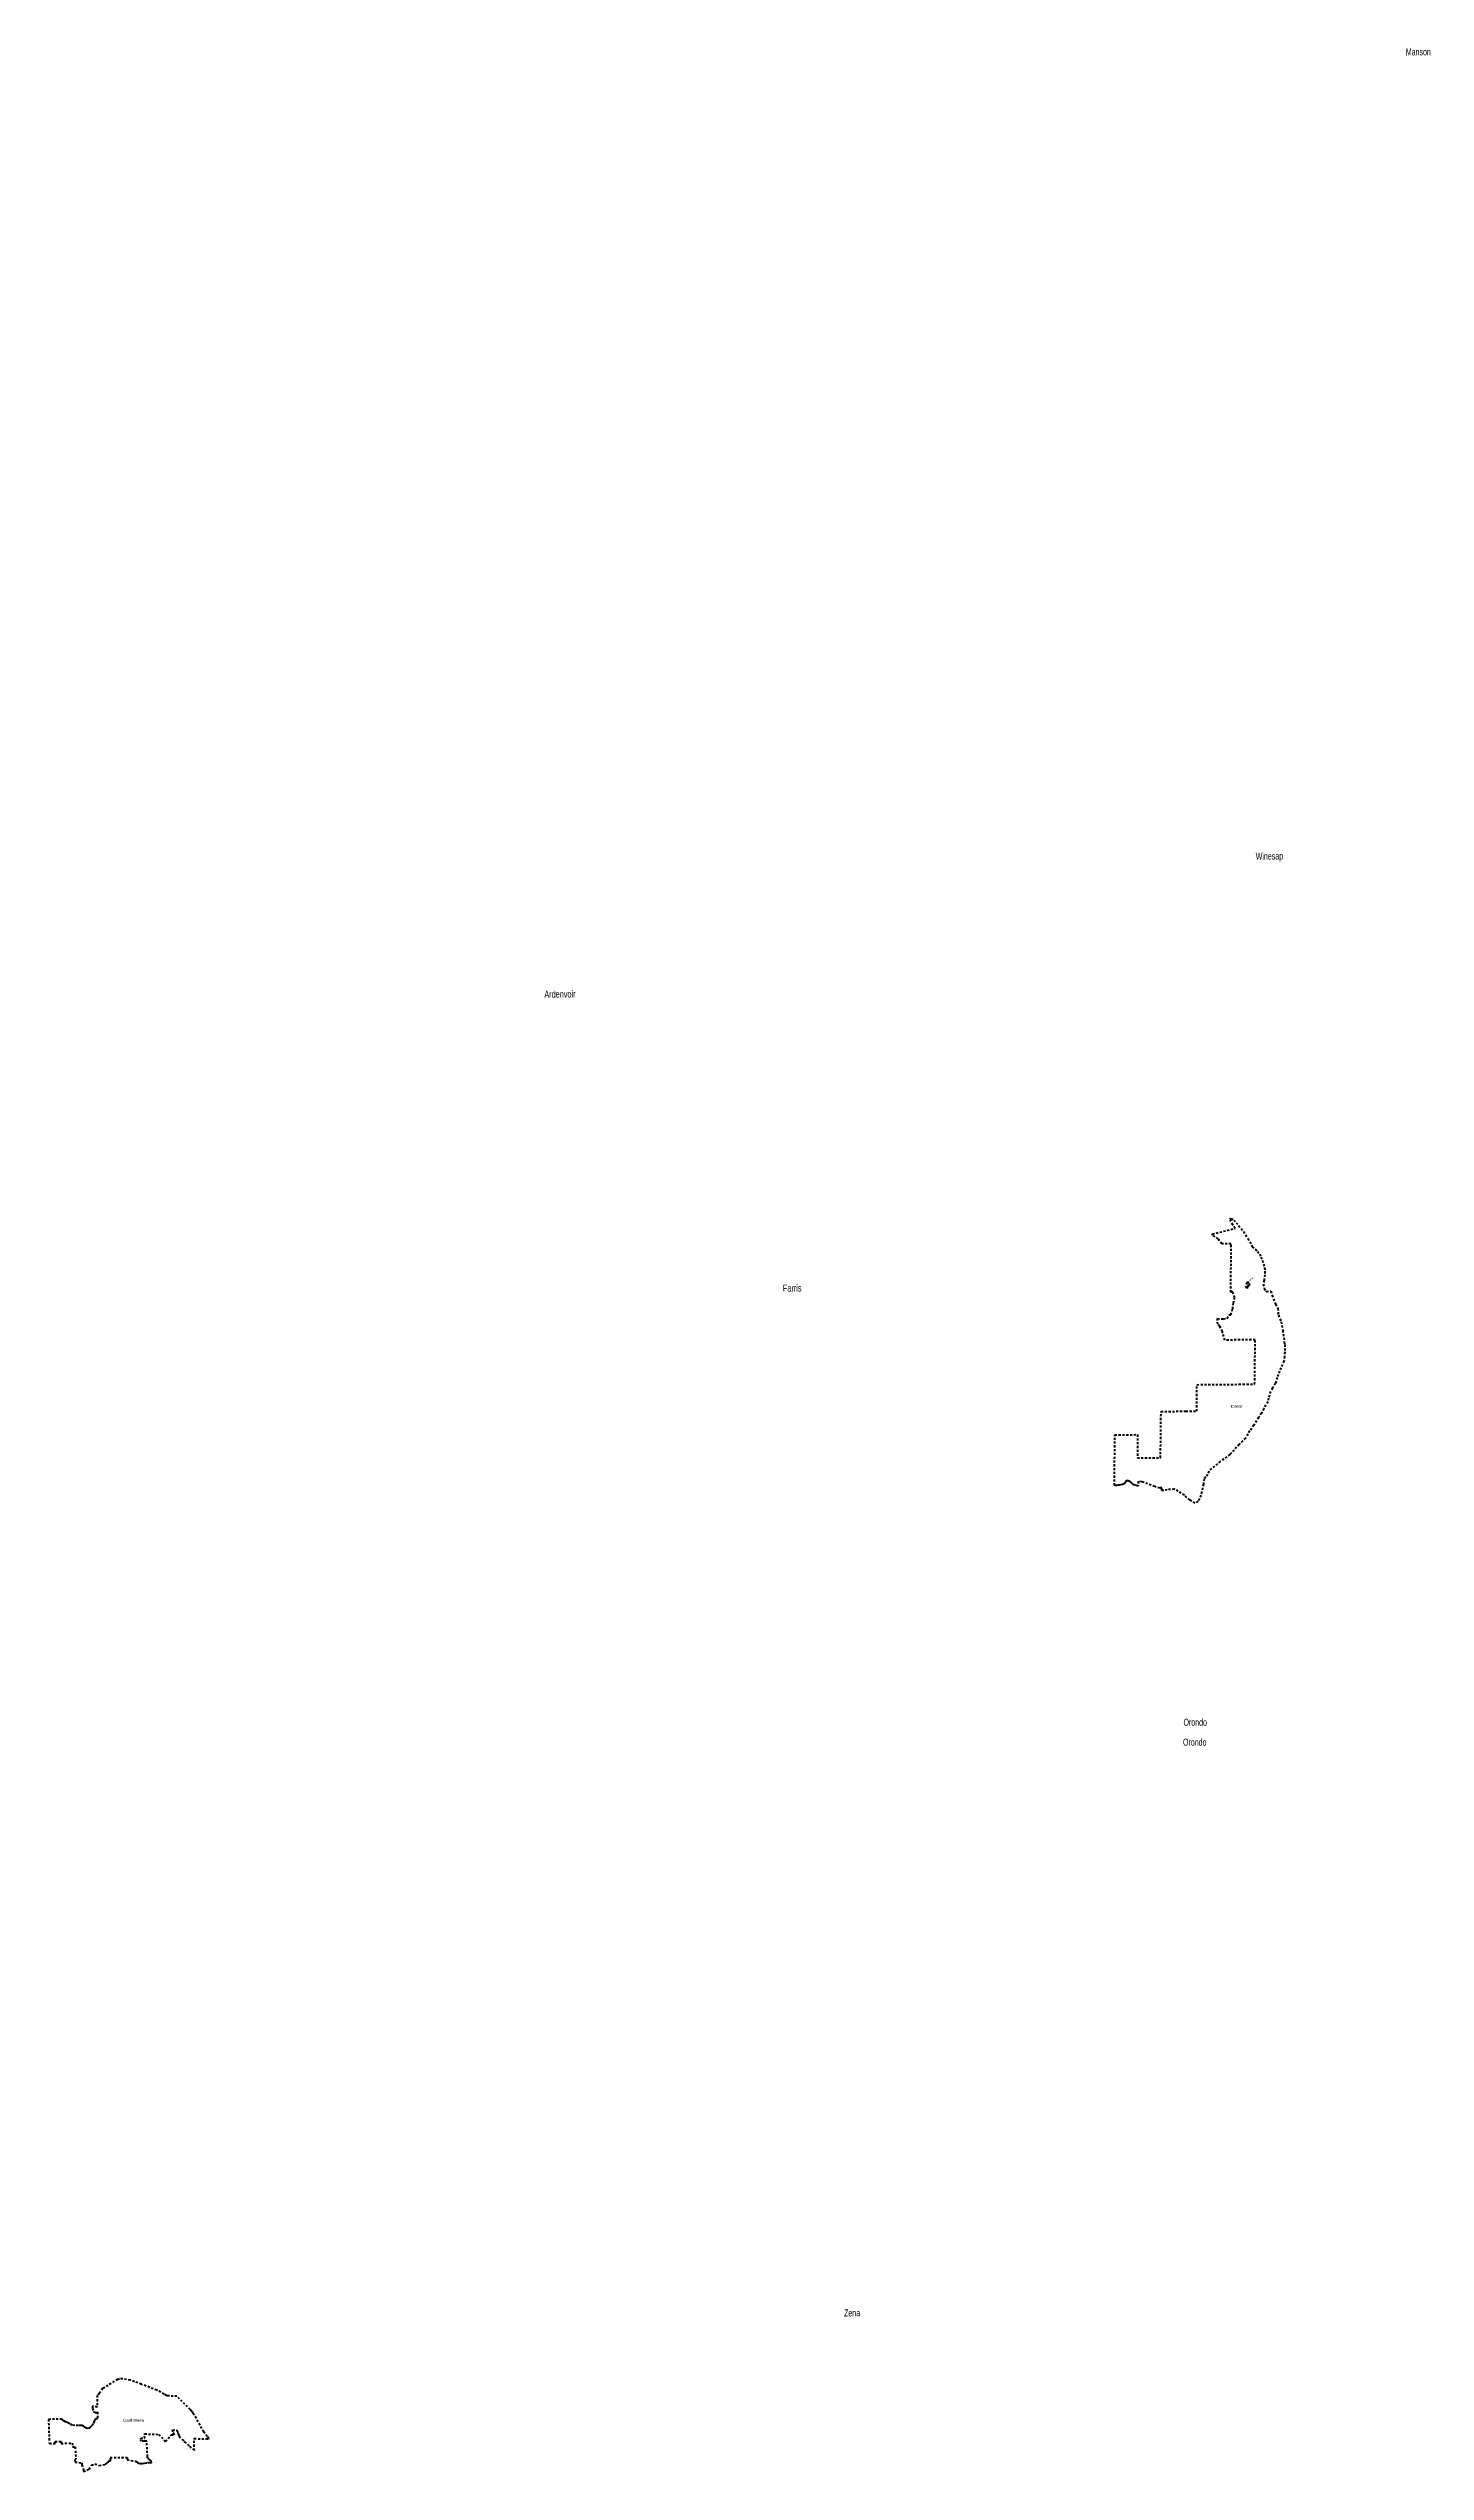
# Model space of a CAD drawing. Header units: feet. Extents: x -903180 to 1023491, y -707744 to 564635.
# Drawn here: x 127965 to 206465, y 4356 to 142486 of the extents above; entities that cross this region are included whole.
import ezdxf

# ---------------------------------------------------------------- set-up
doc = ezdxf.new("R2010")
doc.units = ezdxf.units.FT
doc.header["$LTSCALE"] = 80
doc.linetypes.add('SHORT_DASHED', pattern=[2.7, 1.5, -1.2])
doc.layers.add('13', color=7, linetype='SHORT_DASHED', lineweight=40)
doc.layers.add('16', color=7, linetype='Continuous')
doc.layers.add('36', color=7, linetype='Continuous')

msp = doc.modelspace()

# ---------------------------------------------------------------- texts
at = {"layer": '16'}
for s, width, p in [('Manson', 0.6, (205344.6, 142083.34)), ('Winesap', 0.6, (196788.2, 96238.22)), ('Ardenvoir', 0.65, (156234.84, 88368.58)), ('Farris', 0.65, (169832.19, 71613.83)), ('Zena', 0.6, (173320.57, 13193.2))]:
    msp.add_text(s, height=400, rotation=0.63, dxfattribs=dict(at, width=width)).set_placement(p)
at = {"layer": '16', "width": 0.6}
for p in [(192666.61, 46871.02), (192640, 45736.95)]:
    msp.add_text('Orondo', height=400, dxfattribs=at).set_placement(p)
at = {"layer": '36', "width": 1.35}
msp.add_text('Uninc.', height=113, rotation=45, dxfattribs=at).set_placement((196310.11, 72022.79))
at = {"layer": '36'}
for s, width, p in [('Entiat', 1.2, (195379.13, 64998.09)), ('Cashmere', 1.25, (132208.23, 7203.86))]:
    msp.add_text(s, height=157.5, dxfattribs=dict(at, width=width)).set_placement(p)

# ---------------------------------------------------------------- linework, layer by layer
at = {"layer": '13'}
for p, q in [((198443.33, 68181.4), (198423.49, 67927.29)), ((130471.3, 7941.52), (130534.69, 7772.68))]:
    msp.add_line(p, q, dxfattribs=at)
for points in [[(196756.33, 68871.15), (195032.15, 68856.95), (194899.11, 69251.9), (194881.96, 69346.48), (194742.84, 69639.77), (194619.5, 69760.87), (194599.18, 70081.27), (194946.67, 70060.85), (195145.94, 70094.03), (195275.02, 70297.13), (195367.36, 70299.34), (195473.71, 70631.71), (195511.02, 70957.66), (195592.56, 71288.94), (195471.64, 71581.73), (195370.27, 71585.02), (195376.59, 73081.58), (195376.59, 74335.17), (194853, 74342.77), (194647.24, 74632.04), (194322.22, 74841.79), (194318.3, 74903.38), (195605.82, 75222.1), (195509.71, 75382.38), (195498.14, 75401.25), (195487.1, 75422.38), (195301.46, 75777.44), (195388.6, 75785.21), (195536.84, 75695.58), (195672.26, 75546.88), (196091.6, 75042.59), (196340.07, 74640.07), (196589.56, 74177.15), (196777.22, 74035.39), (196888.24, 73900.36), (197023.56, 73757.7), (197083.01, 73577.47), (197162.58, 73397.59), (197282.29, 72988.81), (197306.05, 72775.74), (197305.45, 72574.33), (197258.39, 72263.36), (197211.77, 72045.04), (197270.44, 71792.3), (197362.34, 71654.49), (197376.12, 71633.83), (197395.68, 71634.52), (197654.07, 71643.6), (197713.95, 71405.24), (197905.79, 70899.02), (198050.84, 70657.84), (198077.55, 70271.62), (198238.88, 69901.83), (198264.76, 69682.75), (198321.79, 69407.82), (198438.22, 68600.22), (198443.33, 68181.4)], [(191431.15, 60284.79), (191435.49, 60458.94), (191326.74, 60423.06), (191027.39, 60502.46), (190301.77, 60783.93), (190092.45, 60804.25), (190090.01, 60528.16), (189988.39, 60558.44), (189915.8, 60582.65), (189837.16, 60610.9), (189796.83, 60631.08), (189756.5, 60663.37), (189714.15, 60703.72), (189657.69, 60758.21), (189613.33, 60790.49), (189568.97, 60814.71), (189554.85, 60820.76), (189510.49, 60834.88), (189504.44, 60836.9), (189445.97, 60840.94), (189411.69, 60832.87), (189383.46, 60822.78), (189373.37, 60806.63), (189359.26, 60768.3), (189351.19, 60727.94), (189327, 60703.72), (189278.6, 60677.49), (189230.21, 60649.24), (189167.7, 60627.05), (189095.1, 60602.83), (189004.36, 60588.71), (188939.84, 60578.62), (188869.26, 60570.55), (188800.7, 60572.57), (188730.4, 60577.79), (188755.76, 63451.87), (190044.83, 63466.19), (190040.62, 62146.16), (191360.64, 62150.7), (191361.28, 62351.73), (191387.2, 64779.02), (192802.58, 64804.89), (193436.03, 64802.77), (193431.32, 66313.42), (196052.85, 66337.57), (196724.64, 66343.74), (196756.33, 68871.15)], [(198423.49, 67927.29), (198393.79, 67660.93), (198145.77, 67090.7), (198005.1, 66719.7), (197908.19, 66379.67), (197741.52, 66116.98), (197628.12, 65917.65), (197521.77, 65541.2), (197485.01, 65335.14), (197349.03, 65161.59), (197249.94, 64950.42), (197111.47, 64686.2), (196948.55, 64439.69), (196668, 64005.85), (196446.12, 63673.72), (196193.31, 63266.55), (195843.12, 62901.99), (195307.15, 62332.81), (194766.29, 61932.73), (194261.65, 61533.27), (194107.05, 61389.61), (194037.73, 61203.12), (193935.6, 61052.32), (193842.84, 60941.96), (193801.68, 60639.15), (193663.24, 60018.45), (193498.07, 59667.17), (193328.62, 59567.56), (193019.61, 59741.45), (192717.81, 60008.68), (192372.46, 60237.01), (192144.13, 60354.03), (191739.15, 60325.48), (191538.41, 60289.78), (191431.15, 60284.79)], [(129956.44, 4356.47), (130281.71, 4492.38), (130417.94, 4713.85), (130616.74, 4802.56), (130843.9, 4708.07), (131194.19, 4763.39), (131256.23, 4802.26), (131313.87, 4847.4), (131366.47, 4898.32), (131413.46, 4954.46), (131432.67, 4981.31), (131514.81, 4981.73), (131485.92, 5156.59), (132446.17, 5161.51), (132455.97, 5031.55), (132909.1, 4951.05), (132972.9, 4928.52), (133042.45, 4865.68), (133108.52, 4826.56), (133214.06, 4805.68), (133327.54, 4812.74), (133448.63, 4837.74), (133601.39, 4867.04), (133724.74, 4868.76), (133839.96, 4852.58), (133814.88, 4971.12), (133749.09, 5025.95), (133640.06, 5110.62), (133625.08, 5133.09), (133610.41, 5203.52), (133568.82, 6087.31), (133419.17, 6090.86), (133236.83, 6095.71), (133246.49, 6190.98), (133230.42, 6266.55), (133451.87, 6259.28), (133445.8, 6504.08), (134258.77, 6474.26), (134645.63, 6073.54), (134958.31, 6444.45), (135149.04, 6437.84), (135128.21, 6462.56), (135050.84, 6613.19), (135043.79, 6726.98), (135251.11, 6722.49), (135271.13, 6722.06), (135280.11, 6702.11), (135281.61, 6698.78), (135303.12, 6655.41), (135338.9, 6580.64), (135359.32, 6500.81), (135388.05, 6403.93), (135416.01, 6372.42), (135587.74, 6177.43), (135707.67, 6072.55), (135730.24, 6052.57), (136019.65, 5796.09), (136281.57, 5557.16), (136263.78, 6235.76), (136273.56, 6235.51), (137099.45, 6214.13), (137119.46, 6213.61), (137102.71, 6233.61), (137006.31, 6348.73), (136839.27, 6585.03), (136825.1, 6605.08), (136814.08, 6625.03), (136396.43, 7380.78), (136262.58, 7612.67), (136250.83, 7633.04), (136238.63, 7652.67), (136238.44, 7652.97), (136157.8, 7766.63), (136083.32, 7851.24), (136065.72, 7871.23), (136045.71, 7891.21), (135289.53, 8646.2), (134734.45, 8673.1), (134709.51, 8674.31), (134694.45, 8685.97), (134556.94, 8767.81), (134141.05, 8999), (133269.82, 9330.21), (132622.5, 9566.06), (132191.5, 9633.98), (132006.57, 9636.73), (131901.88, 9608.31), (131715.44, 9500.18), (131140.19, 9130.08), (131050.02, 9084.32), (130854.37, 8814.1), (130732.5, 8691.57), (130749.96, 8033.49), (130481.65, 8084.24), (130471.3, 7941.52)], [(130534.69, 7772.68), (130651.72, 7718.99), (130669.04, 7717.2), (130696.77, 7721.36), (130728.67, 7729.68), (130745.3, 7733.84), (130760.56, 7738.69), (130768.79, 7368.94), (130672.67, 7354.39), (130625.52, 7307.25), (130575.6, 7226.82), (130520.14, 7099.26), (130478.54, 7024.38), (130406.44, 6935.64), (130339.88, 6877.4), (130265.01, 6835.8), (130195.68, 6810.84), (130126.35, 6833.03), (130032.06, 6891.27), (129962.73, 6938.41), (129887.85, 6974.46), (129818.52, 6985.55), (129660.45, 6977.24), (129460.78, 6977.24), (129322.12, 7004.97), (129180.68, 7068.75), (129047.57, 7143.63), (128928.32, 7190.77), (128842.35, 7246.24), (128739.75, 7340.52), (127964.94, 7331.6), (128014.84, 5952.91), (128350.11, 5958.09), (128347.63, 6074.96), (128683.58, 6078.02), (128685.66, 5960.85), (129322.49, 5972.29), (129330.64, 5757.82), (129485.5, 5761.61), (129529.41, 5079.68), (129470.14, 5019.48), (129478.76, 4900.21), (129878.66, 4839.63), (129876.35, 4832.99), (129871.55, 4815.14), (129868.65, 4796.89), (129867.66, 4778.44), (129868.62, 4759.98), (129871.49, 4741.72), (129942.82, 4505.92), (129949.43, 4484.07), (129953.33, 4465.92), (129955.95, 4453.7), (129959.51, 4421.37), (129959.68, 4388.84), (129956.44, 4356.47)]]:
    msp.add_lwpolyline(points, dxfattribs=at)
msp.add_lwpolyline([(196271.41, 71838.93), (196347.34, 71852.93), (196317.38, 71971.43), (196446.89, 71976.37), (196398.96, 72160.14), (196277.46, 72137.73), (196191.25, 71898.09), (196217.87, 71902.38)], close=True, dxfattribs=at)

msp.set_redraw_order([(e.dxf.handle, doc.entitydb.next_handle()) for e in msp.query("TEXT MTEXT ATTDEF DIMENSION ARC_DIMENSION")])  # texts and dimensions are drawn at this point

doc.saveas('drawing.dxf')
